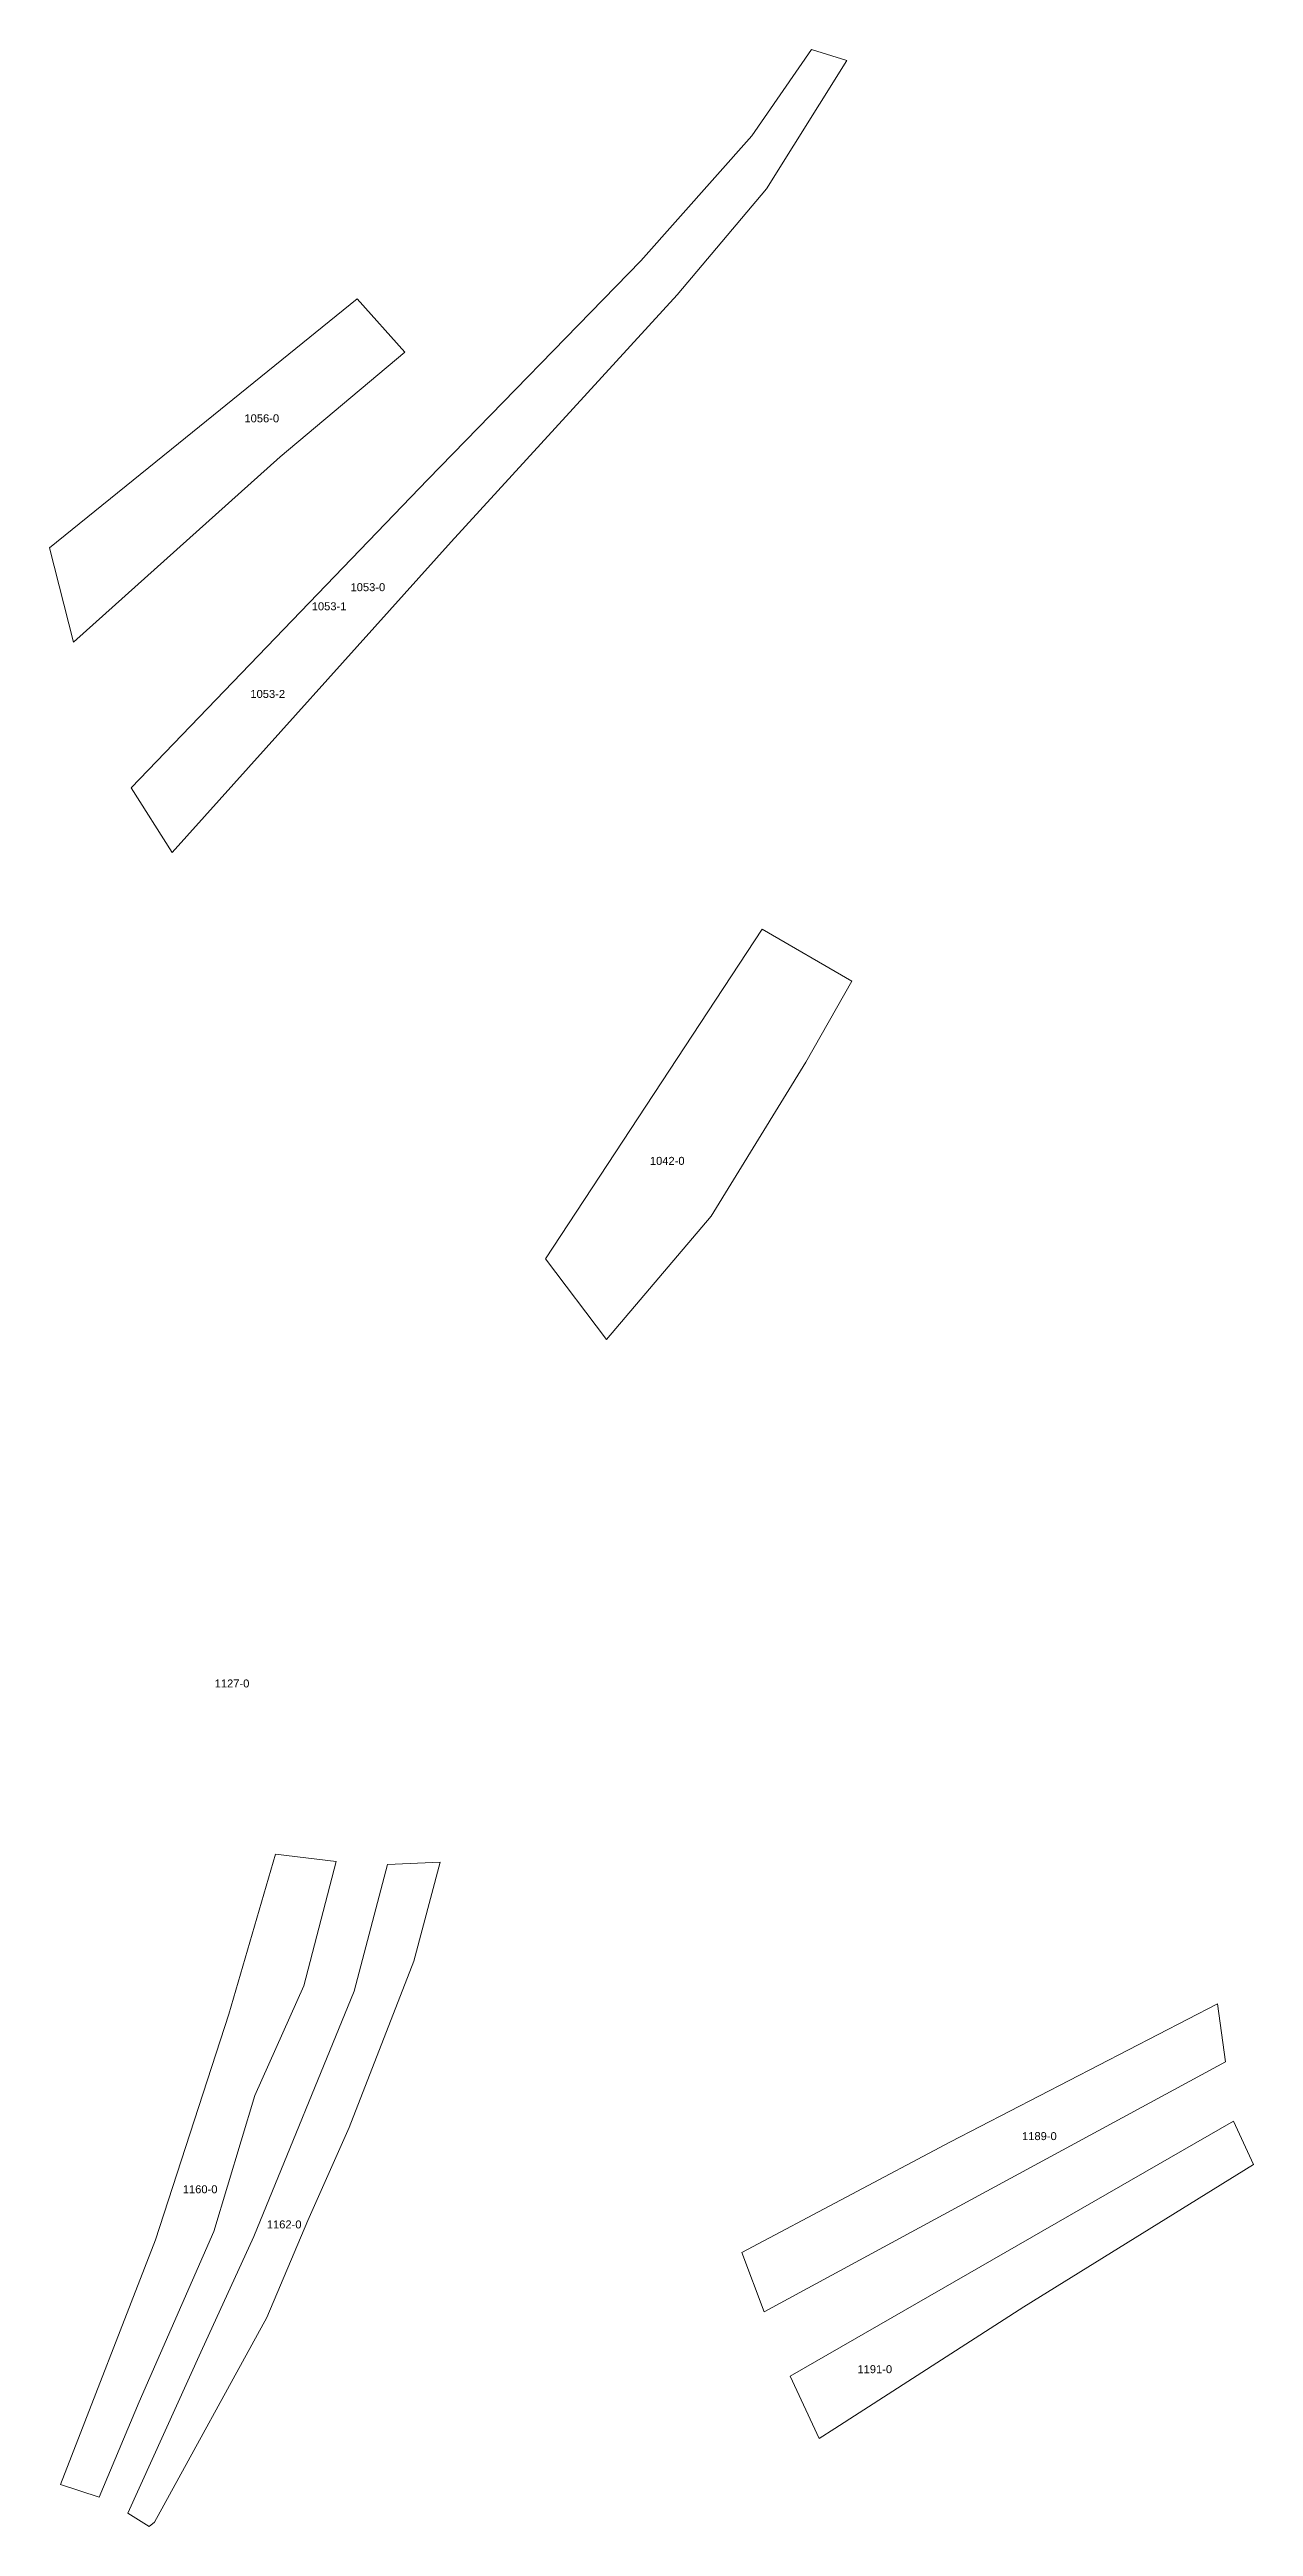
# Model space of a CAD drawing. Header units: metres. Extents: x 7510632 to 7511778, y 4687705 to 4689163.
# Drawn here: x 7511476 to 7511778, y 4688542 to 4689163 of the extents above; entities that cross this region are included whole.
import ezdxf
from ezdxf.enums import TextEntityAlignment as Align

# ---------------------------------------------------------------- set-up
doc = ezdxf.new("R2010")
doc.units = ezdxf.units.M
for name, color, linetype, lineweight in [('Nr Parceles Baze', 7, 'Continuous', 0), ('Nr-Ri', 1, 'Continuous', 0), ('Parcela Baze', 7, 'Continuous', 0)]:
    doc.layers.add(name, color=color, linetype=linetype, lineweight=lineweight)
doc.styles.get("Standard").update_dxf_attribs({"font": 'arial.ttf'})

msp = doc.modelspace()

# ---------------------------------------------------------------- texts
at = {"layer": 'Nr Parceles Baze'}
for s, p in [('1056-0', (7511524.64, 4689069.86)), ('1053-0', (7511551.23, 4689027.53)), ('1042-0', (7511626.26, 4688883.71)), ('1127-0', (7511517.18, 4688752.7)), ('1160-0', (7511509.19, 4688625.89)), ('1162-0', (7511530.25, 4688617.08)), ('1191-0', (7511678.28, 4688580.79))]:
    msp.add_text(s, height=2, dxfattribs=at).set_placement(p)
msp.add_text('1189-0', height=2, dxfattribs=at).set_placement((7511723.88, 4688640.22), align=Align.MIDDLE_CENTER)
at = {"layer": 'Nr-Ri'}
for s, p in [('1053-1', (7511541.51, 4689022.74)), ('1053-2', (7511526.13, 4689000.77))]:
    msp.add_text(s, height=2, dxfattribs=at).set_placement(p)

# ---------------------------------------------------------------- linework, layer by layer
at = {"layer": 'Parcela Baze', "flags": 128}
for points in [[(7511675.63, 4689160.58), (7511655.48, 4689128.42), (7511633.12, 4689101.79), (7511576.45, 4689039.92), (7511506.55, 4688962.01), (7511496.24, 4688978.21), (7511570.62, 4689055.53), (7511623.95, 4689110.31), (7511651.81, 4689141.69), (7511666.78, 4689163.32), (7511675.63, 4689160.58)], [(7511564.84, 4689087.44), (7511533.61, 4689061.2), (7511481.77, 4689014.75), (7511475.8, 4689038.39), (7511508.12, 4689064.51), (7511552.9, 4689100.85), (7511564.84, 4689087.44)], [(7511654.41, 4688942.82), (7511676.91, 4688929.8), (7511665.32, 4688909.48), (7511641.65, 4688870.83), (7511615.37, 4688839.96), (7511600.09, 4688860.15), (7511654.41, 4688942.82)], [(7511488.25, 4688549.67), (7511478.58, 4688552.91), (7511502.36, 4688614.18), (7511520.77, 4688670.78), (7511532.41, 4688710.94), (7511547.62, 4688709.09), (7511539.56, 4688677.89), (7511527.24, 4688650.42), (7511516.95, 4688616.3), (7511498.3, 4688573.62), (7511488.25, 4688549.67)], [(7511500.78, 4688542.36), (7511495.4, 4688545.71), (7511513.7, 4688586.05), (7511526.96, 4688615.03), (7511552.11, 4688676.52), (7511560.53, 4688708.32), (7511573.66, 4688708.92), (7511567.14, 4688684.08), (7511550.87, 4688642.4), (7511540.5, 4688619.07), (7511530.22, 4688594.73), (7511502.08, 4688543.44), (7511500.78, 4688542.36)], [(7511661.38, 4688580.06), (7511772.5, 4688643.95), (7511777.53, 4688633.12), (7511719.96, 4688597.4), (7511672.62, 4688566.94), (7511668.7, 4688564.45), (7511661.38, 4688580.06)]]:
    msp.add_lwpolyline(points, dxfattribs=at)
msp.add_lwpolyline([(7511654.94, 4688596.17), (7511770.49, 4688658.83), (7511768.48, 4688673.38), (7511701.62, 4688638.75), (7511649.3, 4688611.01), (7511654.94, 4688596.17)], close=True, dxfattribs=at)

msp.set_redraw_order([(e.dxf.handle, doc.entitydb.next_handle()) for e in msp.query("TEXT MTEXT ATTDEF DIMENSION ARC_DIMENSION")])  # texts and dimensions are drawn at this point

doc.saveas('drawing.dxf')
